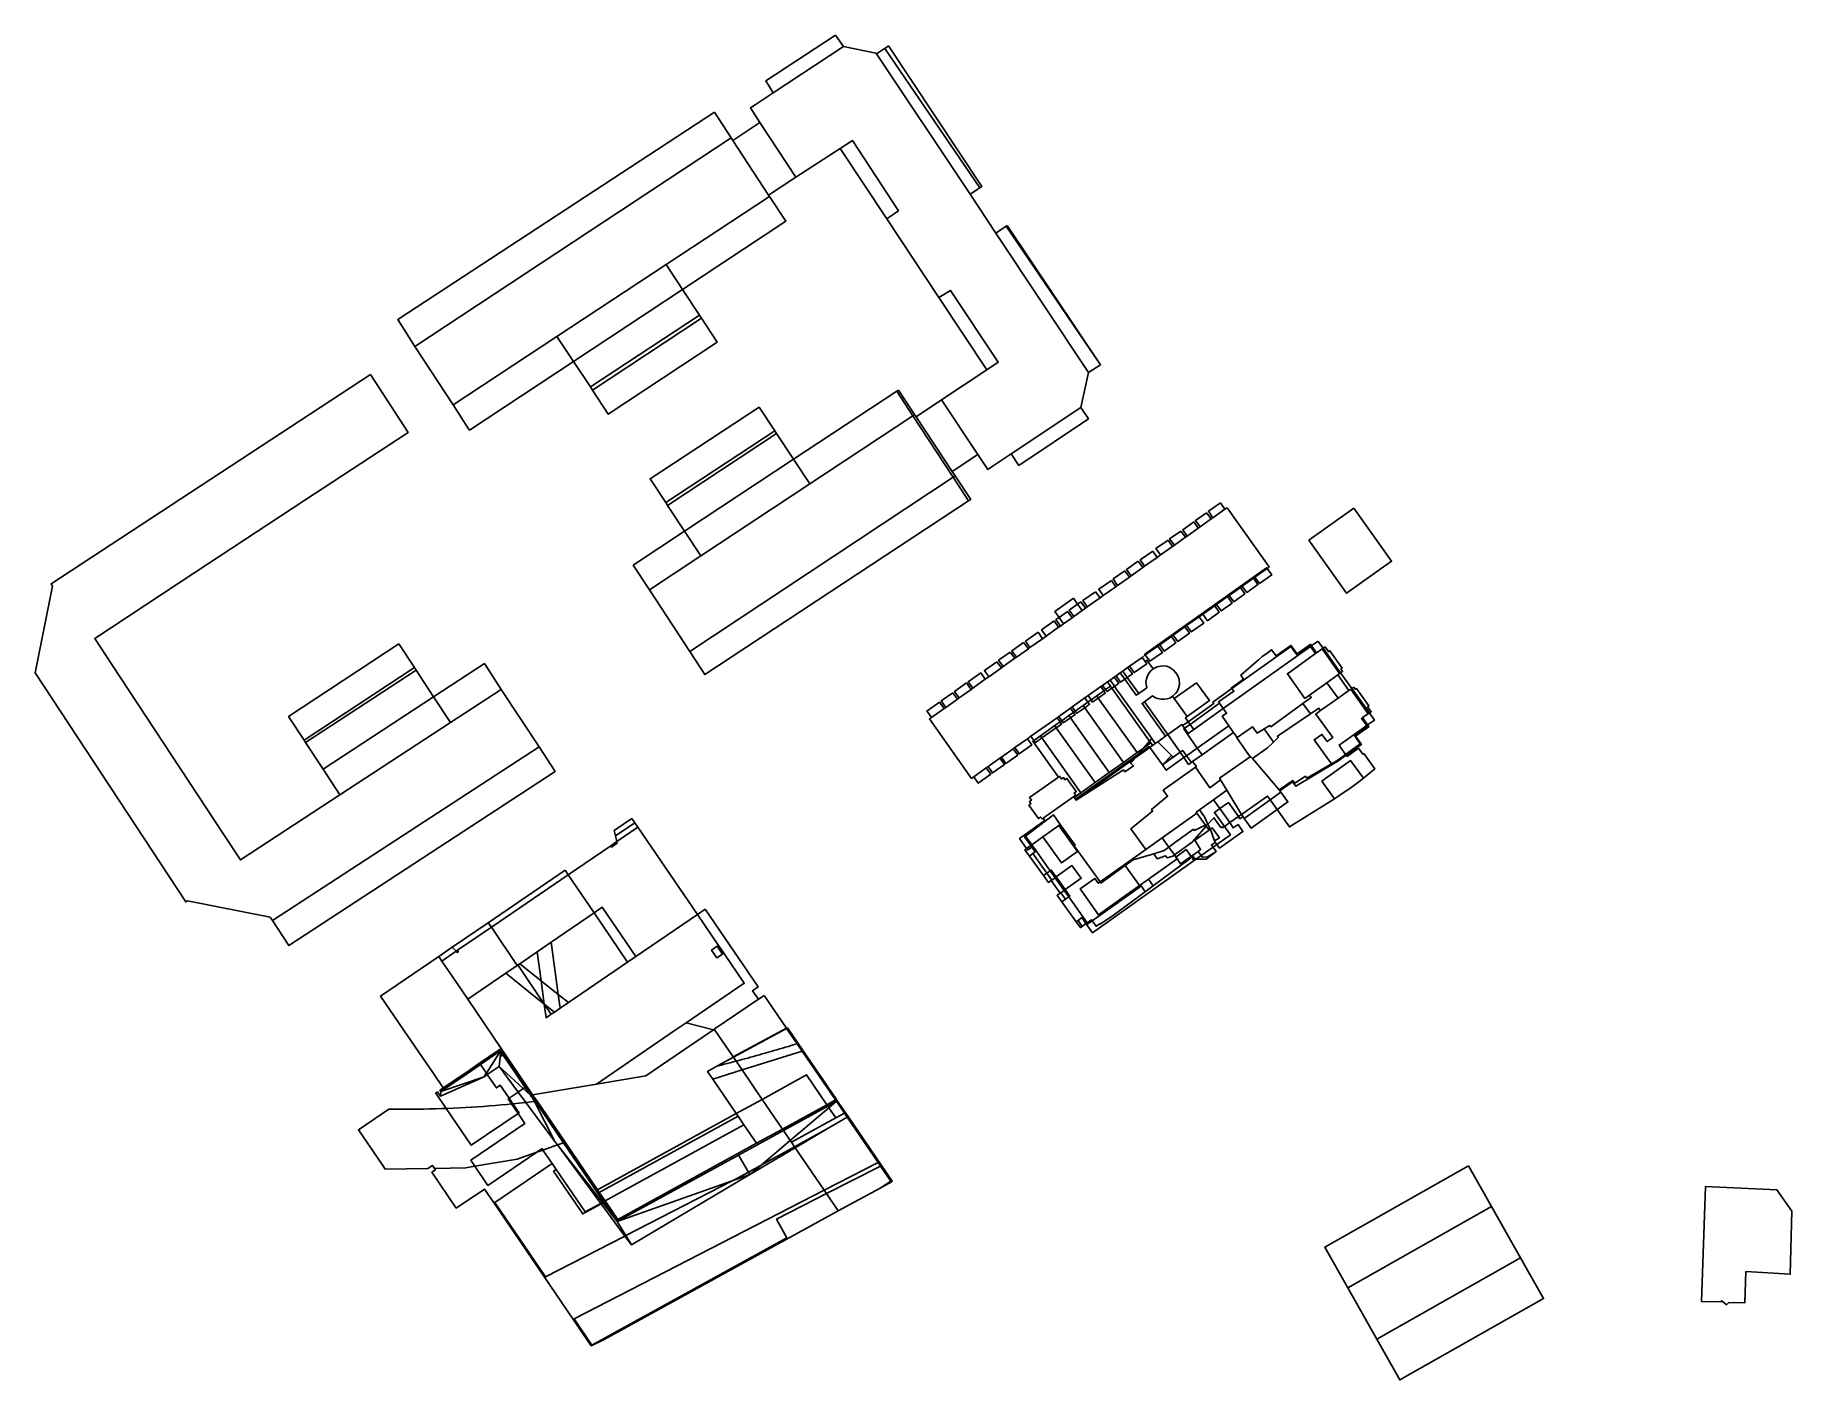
# Model space of a CAD drawing. Header units: metres. Extents: x 654605 to 654944, y 6858647 to 6858906.
import ezdxf

# ---------------------------------------------------------------- set-up
doc = ezdxf.new("R2010")
doc.units = ezdxf.units.M
for name, color, linetype, true_color in [('12.0m', 7, 'Continuous', 0x550000), ('15.0m', 7, 'Continuous', 0x6a0000), ('18.0m', 7, 'Continuous', 0x7f0000), ('21.0m', 7, 'Continuous', 0x940000), ('24.0m', 7, 'Continuous', 0xaa0000), ('27.0m', 7, 'Continuous', 0xbf0000), ('3.0m', 7, 'Continuous', 0x150000), ('30.0m', 7, 'Continuous', 0xd40000), ('33.0m', 7, 'Continuous', 0xe90000), ('36.0m', 7, 'Continuous', 0xff0000), ('6.0m', 7, 'Continuous', 0x2a0000), ('9.0m', 7, 'Continuous', 0x3f0000)]:
    doc.layers.add(name, color=color, linetype=linetype, true_color=true_color)

msp = doc.modelspace()

# ---------------------------------------------------------------- linework, layer by layer
at = {"layer": '12.0m'}
for points in [[(654735.97, 6858891), (654739.21, 6858886.03), (654678.27, 6858845.87), (654674.97, 6858851.02), (654735.97, 6858891)], [(654781.97, 6858820.64), (654784.93, 6858816.11), (654734.13, 6858782.65), (654731.22, 6858787.09), (654781.97, 6858820.64)], [(654782.37, 6858820.91), (654785.36, 6858816.39), (654784.93, 6858816.11), (654781.97, 6858820.64), (654782.37, 6858820.91)], [(654822.49, 6858784.3), (654823.14, 6858784.26), (654823.74, 6858784), (654824.42, 6858783.48), (654824.9, 6858783), (654825.21, 6858782.49), (654825.53, 6858781.73), (654825.57, 6858780.7), (654825.4, 6858779.99), (654825.21, 6858779.45), (654824.84, 6858779), (654824.26, 6858778.45), (654823.72, 6858778.12), (654823.18, 6858777.94), (654822.69, 6858777.88), (654822.1, 6858777.87), (654821.32, 6858778.03), (654820.85, 6858778.21), (654820.38, 6858778.52), (654818.84, 6858777.41), (654818.39, 6858777.08), (654822.87, 6858770.74), (654821.39, 6858769.68), (654820.92, 6858769.35), (654820.23, 6858770.31), (654813.08, 6858780.37), (654813.88, 6858780.95), (654813, 6858782.15), (654813.35, 6858782.4), (654814.23, 6858781.16), (654815.05, 6858781.74), (654817.22, 6858778.67), (654817.72, 6858779.01), (654819.27, 6858780.09), (654819.12, 6858781.15), (654819.22, 6858781.8), (654819.4, 6858782.41), (654819.71, 6858782.94), (654820.03, 6858783.34), (654820.48, 6858783.72), (654821.29, 6858784.11), (654821.95, 6858784.27), (654822.49, 6858784.3)], [(654814.18, 6858782.99), (654815.05, 6858781.74), (654814.23, 6858781.16), (654813.35, 6858782.4), (654814.18, 6858782.99)], [(654813, 6858782.15), (654813.88, 6858780.95), (654813.08, 6858780.37), (654812.79, 6858780.78), (654812.21, 6858781.59), (654813, 6858782.15)], [(654813.08, 6858780.37), (654820.23, 6858770.31), (654819.81, 6858769.82), (654812.57, 6858780.02), (654813.08, 6858780.37)], [(654815.53, 6858782.08), (654817.72, 6858779.01), (654817.22, 6858778.67), (654815.05, 6858781.74), (654815.53, 6858782.08)], [(654818.84, 6858777.41), (654823.34, 6858771.07), (654822.87, 6858770.74), (654818.39, 6858777.08), (654818.84, 6858777.41)], [(654834.02, 6858776.1), (654834.66, 6858775.18), (654833.82, 6858774.6), (654835.11, 6858772.77), (654829.01, 6858768.45), (654826.39, 6858772.16), (654826.56, 6858772.28), (654827.25, 6858771.29), (654828.34, 6858772.06), (654834.02, 6858776.1)], [(654833.31, 6858777.11), (654834.02, 6858776.1), (654828.34, 6858772.06), (654827.63, 6858773.05), (654833.31, 6858777.11)], [(654827.63, 6858773.05), (654828.34, 6858772.06), (654827.25, 6858771.29), (654826.56, 6858772.28), (654827.63, 6858773.05)], [(654823.34, 6858771.07), (654825.71, 6858767.68), (654824.38, 6858766.74), (654824.06, 6858767.05), (654821.39, 6858769.68), (654822.87, 6858770.74), (654823.34, 6858771.07)], [(654702.18, 6858768.74), (654705.31, 6858763.97), (654653.97, 6858730.44), (654650.79, 6858735.25), (654702.18, 6858768.74)], [(654832.15, 6858758.51), (654833.37, 6858756.81), (654832.32, 6858756.08), (654834.23, 6858753.38), (654833.88, 6858753.13), (654833.76, 6858753.28), (654833.58, 6858753.16), (654832.22, 6858755.04), (654831.06, 6858753.81), (654830.4, 6858755.24), (654829.47, 6858756.59), (654832.15, 6858758.51)], [(654833.37, 6858756.81), (654835.29, 6858754.13), (654834.23, 6858753.38), (654832.32, 6858756.08), (654833.37, 6858756.81)], [(654832.22, 6858755.04), (654833.58, 6858753.16), (654833.76, 6858753.28), (654833.88, 6858753.13), (654834.23, 6858753.38), (654835.38, 6858751.76), (654832.76, 6858749.9), (654832.43, 6858750.32), (654832.33, 6858750.62), (654833.27, 6858751.2), (654831.89, 6858753.1), (654831.52, 6858752.84), (654831.31, 6858753.26), (654831.06, 6858753.81), (654832.22, 6858755.04)], [(654835.29, 6858754.13), (654835.92, 6858753.14), (654836.87, 6858753.75), (654837.81, 6858752.4), (654833.3, 6858749.21), (654832.76, 6858749.9), (654835.38, 6858751.76), (654834.23, 6858753.38), (654835.29, 6858754.13)], [(654704.51, 6858731.07), (654705.88, 6858721.01), (654702.58, 6858723.64), (654701.82, 6858729.24), (654704.51, 6858731.07)], [(654736.76, 6858730.47), (654737.78, 6858728.96), (654737.53, 6858728.79), (654736.5, 6858730.29), (654736.76, 6858730.47)], [(654703.19, 6858719.17), (654704.54, 6858717.19), (654703.55, 6858716.52), (654703.19, 6858719.17)], [(654703.19, 6858719.17), (654705.15, 6858717.61), (654704.54, 6858717.19), (654703.19, 6858719.17)]]:
    msp.add_lwpolyline(points, dxfattribs=at)
at = {"layer": '15.0m'}
for points in [[(654739.21, 6858886.03), (654739.53, 6858885.55), (654746.41, 6858875.02), (654746.61, 6858874.72), (654726.69, 6858861.62), (654705.63, 6858847.78), (654685.61, 6858834.62), (654678.27, 6858845.87), (654739.21, 6858886.03)], [(654792.41, 6858869.17), (654810.34, 6858842.32), (654792.16, 6858869), (654792.41, 6858869.17)], [(654726.69, 6858861.62), (654729.83, 6858856.84), (654708.81, 6858842.97), (654705.63, 6858847.78), (654726.69, 6858861.62)], [(654669.68, 6858840.43), (654676.96, 6858829.3), (654657.07, 6858816.23), (654635.88, 6858802.3), (654616.57, 6858789.61), (654619.86, 6858784.59), (654641.37, 6858751.88), (654644.63, 6858746.92), (654663.82, 6858759.46), (654685.12, 6858773.38), (654694.91, 6858779.78), (654702.18, 6858768.74), (654650.79, 6858735.25), (654650.37, 6858735.87), (654634.42, 6858739.05), (654634.09, 6858738.83), (654605.08, 6858782.94), (654608.45, 6858799.68), (654608.15, 6858800.14), (654669.68, 6858840.43)], [(654774.22, 6858832.49), (654781.97, 6858820.64), (654731.22, 6858787.09), (654723.45, 6858798.94), (654733.36, 6858805.49), (654754.36, 6858819.37), (654774.22, 6858832.49)], [(654774.55, 6858832.72), (654774.83, 6858832.31), (654781.78, 6858821.79), (654782.37, 6858820.91), (654781.97, 6858820.64), (654774.22, 6858832.49), (654774.55, 6858832.72)], [(654751.23, 6858824.12), (654754.36, 6858819.37), (654733.36, 6858805.49), (654730.23, 6858810.24), (654751.23, 6858824.12)], [(654805.18, 6858797.35), (654805.96, 6858796.21), (654804.35, 6858795.07), (654805.24, 6858793.84), (654804.9, 6858793.59), (654803.99, 6858794.8), (654802.38, 6858793.66), (654801.57, 6858794.81), (654805.18, 6858797.35)], [(654681.86, 6858778.35), (654685.12, 6858773.38), (654663.82, 6858759.46), (654660.57, 6858764.43), (654681.86, 6858778.35)], [(654817.52, 6858767.17), (654816.97, 6858766.53), (654805.66, 6858758.46), (654805.55, 6858758.63), (654817.52, 6858767.17)], [(654816.97, 6858766.53), (654816.16, 6858765.59), (654816.7, 6858765.05), (654815.07, 6858763.89), (654814.77, 6858764.26), (654805.66, 6858758.46), (654816.97, 6858766.53)], [(654799.63, 6858754.51), (654799.72, 6858754.39), (654795.94, 6858751.53), (654795.72, 6858751.37), (654796.93, 6858749.7), (654796.12, 6858749.12), (654794.76, 6858751.05), (654799.63, 6858754.51)], [(654795.94, 6858751.53), (654797.13, 6858749.84), (654796.93, 6858749.7), (654795.72, 6858751.37), (654795.94, 6858751.53)], [(654827.5, 6858747.4), (654827.64, 6858747.19), (654825.96, 6858745.96), (654825.8, 6858746.19), (654827.5, 6858747.4)], [(654685.45, 6858730.1), (654686.2, 6858729.32), (654683.45, 6858727.45), (654682.85, 6858728.33), (654685.45, 6858730.1)], [(654739.64, 6858708.9), (654740.15, 6858708.15), (654740.14, 6858708.15), (654739.57, 6858708), (654739.01, 6858707.84), (654738.45, 6858707.69), (654737.88, 6858707.55), (654737.32, 6858707.4), (654736.75, 6858707.25), (654736.44, 6858707.17), (654739.64, 6858708.9)], [(654740.15, 6858708.15), (654741.31, 6858706.46), (654735.66, 6858704.69), (654734.64, 6858706.19), (654736.44, 6858707.17), (654736.75, 6858707.25), (654737.32, 6858707.4), (654737.88, 6858707.55), (654738.45, 6858707.69), (654739.01, 6858707.84), (654739.57, 6858708), (654740.14, 6858708.15), (654740.15, 6858708.15)], [(654741.31, 6858706.46), (654745.17, 6858700.8), (654740.18, 6858698.06), (654735.66, 6858704.69), (654741.31, 6858706.46)], [(654745.17, 6858700.8), (654749.08, 6858695.07), (654744.09, 6858692.33), (654741.66, 6858695.9), (654740.53, 6858697.55), (654740.18, 6858698.06), (654745.17, 6858700.8)]]:
    msp.add_lwpolyline(points, dxfattribs=at)
at = {"layer": '18.0m'}
for points in [[(654759.3, 6858905.82), (654760.82, 6858903.62), (654747.32, 6858894.72), (654745.89, 6858897.05), (654759.3, 6858905.82)], [(654768.79, 6858903.28), (654787.11, 6858876.41), (654785.22, 6858875.16), (654767.19, 6858902.23), (654768.56, 6858903.12), (654768.79, 6858903.28)], [(654769.5, 6858903.75), (654787.48, 6858876.65), (654787.11, 6858876.41), (654768.79, 6858903.28), (654769.5, 6858903.75)], [(654744.74, 6858889), (654751.69, 6858878.45), (654746.41, 6858875.02), (654739.53, 6858885.55), (654744.74, 6858889)], [(654792.16, 6858869), (654810.34, 6858842.32), (654808.08, 6858840.84), (654790.2, 6858867.68), (654792.16, 6858869)], [(654779.73, 6858835.56), (654786.71, 6858825.04), (654781.78, 6858821.79), (654774.83, 6858832.31), (654779.73, 6858835.56)], [(654806.55, 6858834.07), (654808.05, 6858831.93), (654794.64, 6858822.94), (654793.13, 6858825.14), (654806.55, 6858834.07)], [(654834.74, 6858814.77), (654842.65, 6858803.62), (654842.85, 6858803.34), (654842.46, 6858803.06), (654842.35, 6858803.2), (654818.89, 6858786.56), (654819, 6858786.41), (654818.36, 6858785.95), (654815.94, 6858784.24), (654815.59, 6858783.99), (654814.65, 6858783.32), (654814.18, 6858782.99), (654813.35, 6858782.4), (654813, 6858782.15), (654812.21, 6858781.59), (654811.71, 6858781.23), (654810.75, 6858780.55), (654810.41, 6858780.31), (654807.98, 6858778.59), (654807.34, 6858778.13), (654804.91, 6858776.41), (654804.57, 6858776.17), (654802.31, 6858774.56), (654801.99, 6858774.33), (654796.95, 6858770.76), (654796.27, 6858770.28), (654793.85, 6858768.56), (654793.53, 6858768.33), (654791.27, 6858766.73), (654790.97, 6858766.51), (654788.7, 6858764.9), (654788.36, 6858764.66), (654785.93, 6858762.94), (654785.51, 6858762.64), (654777.4, 6858774.08), (654777.8, 6858774.36), (654780.24, 6858776.1), (654780.56, 6858776.32), (654782.83, 6858777.93), (654783.15, 6858778.16), (654785.41, 6858779.76), (654785.74, 6858780), (654788.17, 6858781.73), (654788.85, 6858782.21), (654791.28, 6858783.93), (654791.61, 6858784.17), (654793.88, 6858785.77), (654794.2, 6858786), (654796.46, 6858787.6), (654796.77, 6858787.83), (654799.2, 6858789.55), (654799.87, 6858790.02), (654802.29, 6858791.75), (654802.63, 6858791.99), (654803.25, 6858792.43), (654804.9, 6858793.59), (654805.24, 6858793.84), (654806.82, 6858794.96), (654807.5, 6858795.44), (654807.82, 6858795.67), (654810.27, 6858797.4), (654810.89, 6858797.85), (654813.32, 6858799.57), (654813.66, 6858799.81), (654815.93, 6858801.42), (654816.27, 6858801.67), (654818.52, 6858803.26), (654818.85, 6858803.49), (654821.28, 6858805.22), (654821.94, 6858805.69), (654824.25, 6858807.32), (654824.59, 6858807.57), (654826.73, 6858809.09), (654827.07, 6858809.33), (654829.21, 6858810.85), (654829.55, 6858811.09), (654831.69, 6858812.61), (654832.01, 6858812.83), (654834.34, 6858814.49), (654834.62, 6858814.69), (654834.74, 6858814.77)], [(654830.79, 6858813.82), (654831.69, 6858812.61), (654829.55, 6858811.09), (654828.65, 6858812.32), (654830.79, 6858813.82)], [(654833.46, 6858815.75), (654834.34, 6858814.49), (654832.01, 6858812.83), (654831.14, 6858814.09), (654833.46, 6858815.75)], [(654825.84, 6858810.28), (654826.73, 6858809.09), (654824.59, 6858807.57), (654823.68, 6858808.8), (654825.84, 6858810.28)], [(654828.32, 6858812.04), (654829.21, 6858810.85), (654827.07, 6858809.33), (654826.2, 6858810.55), (654828.32, 6858812.04)], [(654823.38, 6858808.56), (654824.25, 6858807.32), (654821.94, 6858805.69), (654821.05, 6858806.93), (654823.38, 6858808.56)], [(654817.62, 6858804.48), (654818.52, 6858803.26), (654816.27, 6858801.67), (654815.38, 6858802.89), (654817.62, 6858804.48)], [(654820.44, 6858806.44), (654821.28, 6858805.22), (654818.85, 6858803.49), (654817.98, 6858804.74), (654820.44, 6858806.44)], [(654842.35, 6858803.2), (654842.46, 6858803.06), (654840.12, 6858801.4), (654839.83, 6858801.19), (654837.66, 6858799.65), (654837.32, 6858799.41), (654835.18, 6858797.89), (654834.84, 6858797.65), (654832.71, 6858796.13), (654832.38, 6858795.9), (654830.07, 6858794.26), (654829.39, 6858793.78), (654826.96, 6858792.06), (654826.63, 6858791.83), (654824.36, 6858790.21), (654824.03, 6858789.98), (654821.77, 6858788.37), (654821.43, 6858788.13), (654819, 6858786.41), (654818.89, 6858786.56), (654842.35, 6858803.2)], [(654812.45, 6858800.77), (654813.32, 6858799.57), (654810.89, 6858797.85), (654810.02, 6858799.12), (654812.45, 6858800.77)], [(654815.03, 6858802.64), (654815.93, 6858801.42), (654813.66, 6858799.81), (654812.78, 6858801.05), (654815.03, 6858802.64)], [(654839.83, 6858801.19), (654840.7, 6858799.97), (654838.54, 6858798.45), (654837.66, 6858799.65), (654839.83, 6858801.19)], [(654842.46, 6858803.06), (654843.36, 6858801.84), (654841.66, 6858800.64), (654841.01, 6858800.18), (654840.12, 6858801.4), (654842.46, 6858803.06)], [(654806.58, 6858796.65), (654807.5, 6858795.44), (654806.82, 6858794.96), (654805.96, 6858796.21), (654806.58, 6858796.65)], [(654809.4, 6858798.6), (654810.27, 6858797.4), (654807.82, 6858795.67), (654806.95, 6858796.88), (654809.4, 6858798.6)], [(654834.84, 6858797.65), (654835.72, 6858796.42), (654833.6, 6858794.92), (654832.71, 6858796.13), (654834.84, 6858797.65)], [(654837.32, 6858799.41), (654838.19, 6858798.2), (654836.07, 6858796.68), (654835.18, 6858797.89), (654837.32, 6858799.41)], [(654802.38, 6858793.66), (654803.25, 6858792.43), (654802.63, 6858791.99), (654801.76, 6858793.22), (654802.38, 6858793.66)], [(654803.99, 6858794.8), (654804.9, 6858793.59), (654803.25, 6858792.43), (654802.38, 6858793.66), (654803.99, 6858794.8)], [(654805.96, 6858796.21), (654806.82, 6858794.96), (654805.24, 6858793.84), (654804.35, 6858795.07), (654805.96, 6858796.21)], [(654829.39, 6858793.78), (654830.27, 6858792.56), (654827.85, 6858790.85), (654826.96, 6858792.06), (654829.39, 6858793.78)], [(654832.38, 6858795.9), (654833.24, 6858794.68), (654830.95, 6858793.01), (654830.07, 6858794.26), (654832.38, 6858795.9)], [(654798.32, 6858790.78), (654799.2, 6858789.55), (654796.77, 6858787.83), (654795.88, 6858789.06), (654798.32, 6858790.78)], [(654801.41, 6858792.97), (654802.29, 6858791.75), (654799.87, 6858790.02), (654799, 6858791.25), (654801.41, 6858792.97)], [(654824.03, 6858789.98), (654824.9, 6858788.77), (654822.65, 6858787.17), (654821.77, 6858788.37), (654824.03, 6858789.98)], [(654826.63, 6858791.83), (654827.48, 6858790.63), (654825.27, 6858789.01), (654824.36, 6858790.21), (654826.63, 6858791.83)], [(654792.96, 6858786.97), (654793.88, 6858785.77), (654791.61, 6858784.17), (654790.72, 6858785.4), (654792.96, 6858786.97)], [(654795.55, 6858788.82), (654796.46, 6858787.6), (654794.2, 6858786), (654793.28, 6858787.24), (654795.55, 6858788.82)], [(654821.43, 6858788.13), (654822.31, 6858786.92), (654819.89, 6858785.2), (654819, 6858786.41), (654821.43, 6858788.13)], [(654787.31, 6858782.97), (654788.17, 6858781.73), (654785.74, 6858780), (654784.85, 6858781.23), (654787.31, 6858782.97)], [(654790.36, 6858785.12), (654791.28, 6858783.93), (654788.85, 6858782.21), (654787.99, 6858783.43), (654790.36, 6858785.12)], [(654815.59, 6858783.99), (654816.5, 6858782.77), (654815.53, 6858782.08), (654814.65, 6858783.32), (654815.59, 6858783.99)], [(654818.36, 6858785.95), (654818.95, 6858785.16), (654819.27, 6858784.72), (654816.83, 6858783.02), (654815.94, 6858784.24), (654818.36, 6858785.95)], [(654784.56, 6858781.04), (654785.41, 6858779.76), (654783.15, 6858778.16), (654782.26, 6858779.39), (654784.56, 6858781.04)], [(654810.41, 6858780.31), (654810.99, 6858779.5), (654809.63, 6858778.54), (654808.56, 6858777.77), (654807.98, 6858778.59), (654810.41, 6858780.31)], [(654810.99, 6858779.5), (654811.29, 6858779.06), (654809.93, 6858778.11), (654809.63, 6858778.54), (654810.99, 6858779.5)], [(654811.71, 6858781.23), (654812.29, 6858780.42), (654811.34, 6858779.75), (654810.75, 6858780.55), (654811.71, 6858781.23)], [(654812.29, 6858780.42), (654812.57, 6858780.02), (654811.64, 6858779.35), (654811.34, 6858779.75), (654812.29, 6858780.42)], [(654779.34, 6858777.32), (654780.24, 6858776.1), (654777.8, 6858774.36), (654777.2, 6858775.18), (654776.91, 6858775.59), (654779.34, 6858777.32)], [(654781.9, 6858779.14), (654782.83, 6858777.93), (654780.56, 6858776.32), (654779.66, 6858777.57), (654781.9, 6858779.14)], [(654804.57, 6858776.17), (654805.15, 6858775.36), (654804.27, 6858774.73), (654802.89, 6858773.75), (654802.31, 6858774.56), (654804.57, 6858776.17)], [(654807.34, 6858778.13), (654807.93, 6858777.33), (654807.03, 6858776.69), (654805.49, 6858775.6), (654804.91, 6858776.41), (654807.34, 6858778.13)], [(654807.03, 6858776.69), (654807.33, 6858776.26), (654805.79, 6858775.17), (654805.49, 6858775.6), (654807.03, 6858776.69)], [(654807.93, 6858777.33), (654808.25, 6858776.91), (654807.33, 6858776.26), (654807.03, 6858776.69), (654807.93, 6858777.33)], [(654809.63, 6858778.54), (654809.93, 6858778.11), (654808.85, 6858777.35), (654808.56, 6858777.77), (654809.63, 6858778.54)], [(654801.99, 6858774.33), (654802.56, 6858773.52), (654801.56, 6858772.81), (654798.79, 6858770.84), (654797.53, 6858769.95), (654796.95, 6858770.76), (654801.99, 6858774.33)], [(654801.56, 6858772.81), (654801.85, 6858772.4), (654799.08, 6858770.43), (654798.79, 6858770.84), (654801.56, 6858772.81)], [(654802.56, 6858773.52), (654802.86, 6858773.11), (654801.85, 6858772.4), (654801.56, 6858772.81), (654802.56, 6858773.52)], [(654804.27, 6858774.73), (654804.57, 6858774.31), (654803.19, 6858773.34), (654802.89, 6858773.75), (654804.27, 6858774.73)], [(654805.15, 6858775.36), (654805.45, 6858774.93), (654804.57, 6858774.31), (654804.27, 6858774.73), (654805.15, 6858775.36)], [(654796.27, 6858770.28), (654797.13, 6858769.1), (654794.71, 6858767.36), (654793.85, 6858768.56), (654796.27, 6858770.28)], [(654798.79, 6858770.84), (654799.08, 6858770.43), (654797.82, 6858769.54), (654797.53, 6858769.95), (654798.79, 6858770.84)], [(654836.01, 6858771.48), (654836.7, 6858770.51), (654836.61, 6858770.45), (654839.21, 6858766.81), (654833.32, 6858762.65), (654833.51, 6858762.34), (654831.41, 6858760.84), (654828.65, 6858764.78), (654828.84, 6858764.92), (654828.11, 6858765.87), (654829.92, 6858767.15), (654836.01, 6858771.48)], [(654790.97, 6858766.51), (654791.84, 6858765.28), (654789.55, 6858763.69), (654788.7, 6858764.9), (654790.97, 6858766.51)], [(654793.53, 6858768.33), (654794.43, 6858767.14), (654792.11, 6858765.49), (654791.27, 6858766.73), (654793.53, 6858768.33)], [(654788.36, 6858764.66), (654789.22, 6858763.43), (654786.8, 6858761.73), (654785.93, 6858762.94), (654788.36, 6858764.66)], [(654717.19, 6858750.48), (654717.26, 6858750.16), (654716.15, 6858749.4), (654715.98, 6858749.65), (654717.19, 6858750.48)], [(654698.09, 6858726.69), (654703.19, 6858719.17), (654695.77, 6858725.11), (654697.99, 6858726.62), (654698.09, 6858726.69)], [(654698.46, 6858726.94), (654702.58, 6858723.64), (654703.19, 6858719.17), (654698.09, 6858726.69), (654698.46, 6858726.94)], [(654702.58, 6858723.64), (654705.88, 6858721.01), (654706.24, 6858718.35), (654705.15, 6858717.61), (654703.19, 6858719.17), (654702.58, 6858723.64)], [(654705.88, 6858721.01), (654707.83, 6858719.44), (654706.24, 6858718.35), (654705.88, 6858721.01)]]:
    msp.add_lwpolyline(points, dxfattribs=at)
at = {"layer": '21.0m'}
for points in [[(654760.82, 6858903.62), (654767.1, 6858902.36), (654767.19, 6858902.23), (654785.22, 6858875.16), (654790.2, 6858867.68), (654808.08, 6858840.84), (654806.55, 6858834.07), (654793.13, 6858825.14), (654789.46, 6858822.7), (654788.63, 6858822.14), (654786.71, 6858825.04), (654779.73, 6858835.56), (654788.43, 6858841.32), (654790.67, 6858842.84), (654781.49, 6858856.63), (654779.21, 6858855.27), (654769.18, 6858870.43), (654771.43, 6858871.98), (654762.56, 6858885.51), (654760.22, 6858883.99), (654751.69, 6858878.45), (654744.74, 6858889), (654742.9, 6858891.8), (654743.82, 6858892.41), (654747.32, 6858894.72), (654760.82, 6858903.62)], [(654762.56, 6858885.51), (654771.43, 6858871.98), (654769.18, 6858870.43), (654760.22, 6858883.99), (654762.56, 6858885.51)], [(654781.49, 6858856.63), (654790.67, 6858842.84), (654788.43, 6858841.32), (654779.21, 6858855.27), (654781.49, 6858856.63)], [(654749.89, 6858714.47), (654751.91, 6858711.51), (654751.35, 6858711.34), (654750.79, 6858711.17), (654750.23, 6858711.01), (654749.67, 6858710.84), (654749.12, 6858710.68), (654748.56, 6858710.51), (654748, 6858710.35), (654747.44, 6858710.19), (654746.88, 6858710.03), (654746.32, 6858709.87), (654745.75, 6858709.71), (654745.19, 6858709.55), (654744.63, 6858709.39), (654744.07, 6858709.23), (654743.51, 6858709.07), (654742.95, 6858708.92), (654742.39, 6858708.76), (654741.82, 6858708.61), (654741.26, 6858708.45), (654740.7, 6858708.3), (654740.15, 6858708.15), (654739.64, 6858708.9), (654749.89, 6858714.47)], [(654750.07, 6858714.56), (654752.11, 6858711.57), (654751.91, 6858711.51), (654749.89, 6858714.47), (654750.07, 6858714.56)], [(654694.29, 6858710.2), (654694.46, 6858709.95), (654690.9, 6858707.52), (654690.73, 6858707.77), (654694.29, 6858710.2)], [(654694.89, 6858710.61), (654698.15, 6858705.81), (654700.95, 6858701.68), (654701.07, 6858701.51), (654700.82, 6858701.34), (654697.77, 6858705.82), (654694.8, 6858710.18), (654694.46, 6858709.95), (654694.29, 6858710.2), (654694.89, 6858710.61)], [(654751.91, 6858711.51), (654752.88, 6858710.09), (654741.31, 6858706.46), (654740.15, 6858708.15), (654740.7, 6858708.3), (654741.26, 6858708.45), (654741.82, 6858708.61), (654742.39, 6858708.76), (654742.95, 6858708.92), (654743.51, 6858709.07), (654744.07, 6858709.23), (654744.63, 6858709.39), (654745.19, 6858709.55), (654745.75, 6858709.71), (654746.32, 6858709.87), (654746.88, 6858710.03), (654747.44, 6858710.19), (654748, 6858710.35), (654748.56, 6858710.51), (654749.12, 6858710.68), (654749.67, 6858710.84), (654750.23, 6858711.01), (654750.79, 6858711.17), (654751.35, 6858711.34), (654751.91, 6858711.51)], [(654752.88, 6858710.09), (654759.3, 6858700.69), (654757.63, 6858699.77), (654753.72, 6858705.5), (654745.17, 6858700.8), (654741.31, 6858706.46), (654752.88, 6858710.09)], [(654752.11, 6858711.57), (654759.47, 6858700.78), (654759.3, 6858700.69), (654752.88, 6858710.09), (654751.91, 6858711.51), (654752.11, 6858711.57)], [(654690.73, 6858707.77), (654690.9, 6858707.52), (654688.39, 6858705.81), (654683.26, 6858702.31), (654683.09, 6858702.56), (654683.34, 6858702.73), (654683.72, 6858702.99), (654687.85, 6858705.81), (654690.73, 6858707.77)], [(654753.72, 6858705.5), (654757.63, 6858699.77), (654749.08, 6858695.07), (654745.17, 6858700.8), (654753.72, 6858705.5)], [(654701.07, 6858701.51), (654701.81, 6858700.43), (654701.47, 6858700.4), (654700.82, 6858701.34), (654701.07, 6858701.51)], [(654701.81, 6858700.43), (654702.76, 6858699.04), (654707.19, 6858692.54), (654706.9, 6858692.43), (654701.47, 6858700.4), (654701.81, 6858700.43)], [(654749.08, 6858695.07), (654749.25, 6858694.83), (654740.58, 6858690.06), (654717.25, 6858677.25), (654714.71, 6858680.98), (654714.65, 6858681.07), (654714.91, 6858681.22), (654717.35, 6858677.65), (654744.09, 6858692.33), (654749.08, 6858695.07)], [(654707.19, 6858692.54), (654713.44, 6858683.37), (654713.79, 6858682.87), (654713.52, 6858682.72), (654706.9, 6858692.43), (654707.19, 6858692.54)], [(654713.79, 6858682.87), (654714.91, 6858681.22), (654714.65, 6858681.07), (654713.52, 6858682.72), (654713.79, 6858682.87)]]:
    msp.add_lwpolyline(points, dxfattribs=at)
at = {"layer": '24.0m'}
for points in [[(654853.98, 6858781.07), (654856.14, 6858778.08), (654852.78, 6858775.7), (654852.4, 6858776.15), (654850.83, 6858775.09), (654849.38, 6858777.06), (654850.97, 6858778.22), (654850.65, 6858778.68), (654853.98, 6858781.07)], [(654839.67, 6858772.6), (654840.54, 6858771.38), (654841.93, 6858772.2), (654843.71, 6858769.64), (654842.51, 6858768.52), (654839.64, 6858766.47), (654839.29, 6858766.87), (654839.21, 6858766.81), (654836.61, 6858770.45), (654836.7, 6858770.51), (654839.67, 6858772.6)], [(654825.71, 6858767.68), (654826.44, 6858766.63), (654823.03, 6858764.21), (654822.28, 6858765.26), (654824.38, 6858766.74), (654825.71, 6858767.68)], [(654824.06, 6858767.05), (654824.38, 6858766.74), (654822.28, 6858765.26), (654824.06, 6858767.05)], [(654826.22, 6858768.04), (654826.96, 6858767), (654826.44, 6858766.63), (654825.71, 6858767.68), (654826.22, 6858768.04)], [(654828.65, 6858764.78), (654831.41, 6858760.84), (654833.51, 6858762.34), (654834.72, 6858760.35), (654832.15, 6858758.51), (654829.47, 6858756.59), (654828.8, 6858756.11), (654828.95, 6858755.93), (654822.24, 6858751.16), (654819.07, 6858748.91), (654816.22, 6858752.93), (654820.41, 6858756.3), (654820.2, 6858756.65), (654823.28, 6858759.2), (654822.45, 6858760.36), (654828.65, 6858764.78)], [(654804.87, 6858745.85), (654806.64, 6858743.39), (654803.55, 6858741.21), (654801.81, 6858743.65), (654804.87, 6858745.85)], [(654826.88, 6858748.92), (654827.81, 6858747.62), (654827.5, 6858747.4), (654825.8, 6858746.19), (654825.12, 6858747.15), (654824.88, 6858747.47), (654826.88, 6858748.92)], [(654800.67, 6858744.84), (654801.61, 6858743.5), (654800.97, 6858743.04), (654800.04, 6858744.39), (654800.67, 6858744.84)], [(654800.86, 6858744.98), (654801.81, 6858743.65), (654801.61, 6858743.5), (654800.67, 6858744.84), (654800.86, 6858744.98)], [(654803.34, 6858741.06), (654804.24, 6858739.79), (654803.61, 6858739.34), (654802.71, 6858740.62), (654803.34, 6858741.06)], [(654803.55, 6858741.21), (654804.46, 6858739.95), (654804.24, 6858739.79), (654803.34, 6858741.06), (654803.55, 6858741.21)], [(654736.5, 6858730.29), (654737.53, 6858728.79), (654736.45, 6858728.06), (654735.43, 6858729.57), (654736.5, 6858730.29)], [(654694.46, 6858709.95), (654694.55, 6858709.81), (654692.03, 6858705.86), (654690.9, 6858707.52), (654694.46, 6858709.95)], [(654694.8, 6858710.18), (654694.55, 6858709.81), (654694.46, 6858709.95), (654694.8, 6858710.18)], [(654694.73, 6858709.55), (654695, 6858709.16), (654695.25, 6858709.33), (654697.65, 6858705.82), (654699.5, 6858703.11), (654699.15, 6858702.87), (654695.9, 6858705.84), (654694.48, 6858707.14), (654694.73, 6858709.55)], [(654694.8, 6858710.18), (654697.77, 6858705.82), (654700.82, 6858701.34), (654700.51, 6858701.63), (654699.5, 6858703.11), (654697.65, 6858705.82), (654695.25, 6858709.33), (654695, 6858709.16), (654694.73, 6858709.55), (654694.8, 6858710.18)], [(654690.9, 6858707.52), (654692.03, 6858705.86), (654692.01, 6858705.83), (654691.59, 6858705.17), (654683.26, 6858702.31), (654688.39, 6858705.81), (654690.9, 6858707.52)], [(654699.5, 6858703.11), (654700.51, 6858701.63), (654699.15, 6858702.87), (654699.5, 6858703.11)], [(654700.82, 6858701.34), (654701.47, 6858700.4), (654701.31, 6858700.38), (654700.82, 6858701.34)], [(654701.47, 6858700.4), (654706.9, 6858692.43), (654705.73, 6858692.03), (654705.2, 6858692.7), (654701.31, 6858700.38), (654701.47, 6858700.4)], [(654706.9, 6858692.43), (654713.52, 6858682.72), (654714.65, 6858681.07), (654714.39, 6858680.93), (654705.73, 6858692.03), (654706.9, 6858692.43)], [(654749.25, 6858694.83), (654750.58, 6858692.88), (654744.95, 6858688.13), (654742.52, 6858686.79), (654740.58, 6858690.06), (654749.25, 6858694.83)], [(654740.58, 6858690.06), (654742.52, 6858686.79), (654740.26, 6858685.55), (654739.42, 6858685.11), (654717.25, 6858677.25), (654740.58, 6858690.06)], [(654744.95, 6858688.13), (654742.8, 6858686.31), (654742.52, 6858686.79), (654744.95, 6858688.13)], [(654742.52, 6858686.79), (654742.8, 6858686.31), (654739.42, 6858685.11), (654740.26, 6858685.55), (654742.52, 6858686.79)], [(654714.65, 6858681.07), (654714.71, 6858680.98), (654714.46, 6858680.84), (654714.39, 6858680.93), (654714.65, 6858681.07)], [(654714.71, 6858680.98), (654717.25, 6858677.25), (654714.46, 6858680.84), (654714.71, 6858680.98)]]:
    msp.add_lwpolyline(points, dxfattribs=at)
at = {"layer": '27.0m'}
for points in [[(654850.73, 6858788.15), (654850.81, 6858788.04), (654834.02, 6858776.1), (654833.31, 6858777.11), (654833.13, 6858777.37), (654836.06, 6858779.42), (654835.7, 6858779.95), (654847.06, 6858788.02), (654848.25, 6858786.4), (654850.73, 6858788.15)], [(654850.81, 6858788.04), (654851.81, 6858786.68), (654846.38, 6858782.79), (654849.76, 6858778.05), (654850.65, 6858778.68), (654850.97, 6858778.22), (654849.38, 6858777.06), (654843.18, 6858772.57), (654842.97, 6858772.82), (654841.93, 6858772.2), (654840.54, 6858771.38), (654839.67, 6858772.6), (654836.7, 6858770.51), (654836.01, 6858771.48), (654835.11, 6858772.77), (654833.82, 6858774.6), (654834.66, 6858775.18), (654834.02, 6858776.1), (654850.81, 6858788.04)], [(654850.81, 6858788.47), (654851.01, 6858788.18), (654850.81, 6858788.04), (654850.73, 6858788.15), (654848.25, 6858786.4), (654847.06, 6858788.02), (654835.7, 6858779.95), (654835.6, 6858780.09), (654837.92, 6858781.74), (654837.39, 6858782.51), (654840.81, 6858785.5), (654841.52, 6858786.09), (654842.38, 6858786.72), (654843.33, 6858787.42), (654844.21, 6858786.22), (654847.05, 6858788.24), (654848.25, 6858786.62), (654850.48, 6858788.23), (654850.81, 6858788.47)], [(654851.01, 6858788.18), (654851.99, 6858786.81), (654851.81, 6858786.68), (654850.81, 6858788.04), (654851.01, 6858788.18)], [(654852.4, 6858776.15), (654852.78, 6858775.7), (654851.85, 6858775.04), (654855.12, 6858770.51), (654854.04, 6858769.73), (654853.03, 6858771.12), (654851.56, 6858770.09), (654854.87, 6858765.44), (654850.13, 6858762.65), (654849.85, 6858763.06), (654847.8, 6858761.71), (654847.4, 6858762.24), (654844.79, 6858760.4), (654839.64, 6858766.47), (654842.51, 6858768.52), (654843.71, 6858769.64), (654844.62, 6858770.49), (654844.44, 6858770.76), (654850.83, 6858775.09), (654852.4, 6858776.15)], [(654849.38, 6858777.06), (654850.83, 6858775.09), (654844.44, 6858770.76), (654844.62, 6858770.49), (654843.71, 6858769.64), (654841.93, 6858772.2), (654842.97, 6858772.82), (654843.18, 6858772.57), (654849.38, 6858777.06)], [(654835.11, 6858772.77), (654836.01, 6858771.48), (654829.92, 6858767.15), (654829.01, 6858768.45), (654835.11, 6858772.77)], [(654820.05, 6858769.47), (654820.4, 6858768.98), (654819.88, 6858768.6), (654819.76, 6858768.76), (654817.52, 6858767.17), (654818.65, 6858768.47), (654820.05, 6858769.47)], [(654819.81, 6858769.82), (654820.05, 6858769.47), (654818.65, 6858768.47), (654819.81, 6858769.82)], [(654820.23, 6858770.31), (654820.92, 6858769.35), (654820.4, 6858768.98), (654820.05, 6858769.47), (654819.81, 6858769.82), (654820.23, 6858770.31)], [(654821.39, 6858769.68), (654824.06, 6858767.05), (654822.28, 6858765.26), (654819.88, 6858768.6), (654820.4, 6858768.98), (654820.92, 6858769.35), (654821.39, 6858769.68)], [(654819.88, 6858768.6), (654822.28, 6858765.26), (654823.03, 6858764.21), (654826.44, 6858766.63), (654827.35, 6858765.32), (654827.88, 6858765.7), (654828.11, 6858765.87), (654828.84, 6858764.92), (654828.65, 6858764.78), (654822.45, 6858760.36), (654823.28, 6858759.2), (654820.2, 6858756.65), (654820.41, 6858756.3), (654816.22, 6858752.93), (654819.07, 6858748.91), (654810.28, 6858742.68), (654805.31, 6858749.64), (654805.45, 6858749.77), (654802.61, 6858753.76), (654801.31, 6858755.59), (654799.72, 6858754.39), (654799.63, 6858754.51), (654799.31, 6858754.96), (654805.2, 6858759.15), (654805.32, 6858758.97), (654805.55, 6858758.63), (654805.66, 6858758.46), (654814.77, 6858764.26), (654815.07, 6858763.89), (654816.7, 6858765.05), (654816.16, 6858765.59), (654816.97, 6858766.53), (654819.88, 6858768.6)], [(654819.76, 6858768.76), (654819.88, 6858768.6), (654816.97, 6858766.53), (654817.52, 6858767.17), (654819.76, 6858768.76)], [(654826.96, 6858767), (654827.88, 6858765.7), (654827.35, 6858765.32), (654826.44, 6858766.63), (654826.96, 6858767)], [(654829.01, 6858768.45), (654829.92, 6858767.15), (654828.11, 6858765.87), (654827.88, 6858765.7), (654826.96, 6858767), (654829.01, 6858768.45)], [(654854.87, 6858765.44), (654854.98, 6858765.29), (654847.99, 6858761.12), (654847.34, 6858762), (654844.91, 6858760.27), (654844.79, 6858760.4), (654847.4, 6858762.24), (654847.8, 6858761.71), (654849.85, 6858763.06), (654850.13, 6858762.65), (654854.87, 6858765.44)], [(654828.95, 6858755.93), (654830.6, 6858753.6), (654828.38, 6858752.62), (654828.26, 6858752.84), (654824.61, 6858750.23), (654823.51, 6858749.4), (654822.24, 6858751.16), (654828.95, 6858755.93)], [(654829.47, 6858756.59), (654830.4, 6858755.24), (654831.06, 6858753.81), (654830.6, 6858753.6), (654828.95, 6858755.93), (654828.8, 6858756.11), (654829.47, 6858756.59)], [(654721.2, 6858753.21), (654732.72, 6858736.42), (654720.83, 6858728.31), (654714.36, 6858737.8), (654712.79, 6858736.72), (654707.8, 6858744.07), (654715.98, 6858749.65), (654716.15, 6858749.4), (654717.26, 6858750.16), (654717.19, 6858750.48), (654721.2, 6858753.21)], [(654720.04, 6858754.9), (654720.61, 6858754.07), (654716.93, 6858751.56), (654716.68, 6858752.61), (654720.04, 6858754.9)], [(654720.61, 6858754.07), (654721.2, 6858753.21), (654717.19, 6858750.48), (654716.93, 6858751.56), (654720.61, 6858754.07)], [(654801.31, 6858755.59), (654802.61, 6858753.76), (654802.32, 6858753.53), (654799.28, 6858751.37), (654797.13, 6858749.84), (654795.94, 6858751.53), (654799.72, 6858754.39), (654801.31, 6858755.59)], [(654802.61, 6858753.76), (654805.45, 6858749.77), (654805.31, 6858749.64), (654810.28, 6858742.68), (654809.92, 6858742.43), (654809.26, 6858743.36), (654806.42, 6858741.34), (654809.95, 6858736.35), (654817.87, 6858741.99), (654818.02, 6858741.77), (654808.76, 6858735.2), (654808.61, 6858735.4), (654807.77, 6858734.8), (654804.24, 6858739.79), (654804.46, 6858739.95), (654803.55, 6858741.21), (654806.64, 6858743.39), (654804.87, 6858745.85), (654801.81, 6858743.65), (654800.86, 6858744.98), (654800.67, 6858744.84), (654797.97, 6858748.66), (654797.13, 6858749.84), (654799.28, 6858751.37), (654802.84, 6858746.37), (654805.9, 6858748.52), (654802.32, 6858753.53), (654802.61, 6858753.76)], [(654830.6, 6858753.6), (654830.73, 6858753.43), (654828.01, 6858750.33), (654824.59, 6858747.88), (654823.51, 6858749.4), (654824.61, 6858750.23), (654828.26, 6858752.84), (654828.38, 6858752.62), (654830.6, 6858753.6)], [(654830.73, 6858753.43), (654831.27, 6858752.66), (654828.57, 6858750.75), (654829.65, 6858748.92), (654829.17, 6858748.58), (654828.08, 6858747.8), (654827.81, 6858747.62), (654826.88, 6858748.92), (654824.88, 6858747.47), (654824.59, 6858747.88), (654828.01, 6858750.33), (654830.73, 6858753.43)], [(654831.06, 6858753.81), (654831.31, 6858753.26), (654831.52, 6858752.84), (654831.7, 6858752.48), (654831.97, 6858751.7), (654832.33, 6858750.62), (654832.43, 6858750.32), (654831.73, 6858749.8), (654832.04, 6858749.39), (654829.73, 6858747.75), (654829.17, 6858748.58), (654829.65, 6858748.92), (654828.57, 6858750.75), (654831.27, 6858752.66), (654830.73, 6858753.43), (654830.6, 6858753.6), (654831.06, 6858753.81)], [(654797.14, 6858749.41), (654797.78, 6858748.51), (654797.34, 6858748.18), (654796.68, 6858747.67), (654795.8, 6858748.89), (654796.12, 6858749.12), (654796.32, 6858748.84), (654797.14, 6858749.41)], [(654796.93, 6858749.7), (654797.14, 6858749.41), (654796.32, 6858748.84), (654796.12, 6858749.12), (654796.93, 6858749.7)], [(654797.13, 6858749.84), (654797.97, 6858748.66), (654797.78, 6858748.51), (654797.14, 6858749.41), (654796.93, 6858749.7), (654797.13, 6858749.84)], [(654832.04, 6858749.39), (654832.66, 6858748.57), (654831, 6858747.53), (654829.93, 6858747.46), (654829.73, 6858747.75), (654832.04, 6858749.39)], [(654797.34, 6858748.18), (654800.04, 6858744.39), (654799.37, 6858743.91), (654796.68, 6858747.67), (654797.34, 6858748.18)], [(654797.97, 6858748.66), (654800.67, 6858744.84), (654800.04, 6858744.39), (654797.34, 6858748.18), (654797.78, 6858748.51), (654797.97, 6858748.66)], [(654825.12, 6858747.15), (654825.8, 6858746.19), (654825.96, 6858745.96), (654820.53, 6858741.96), (654819.64, 6858743.25), (654825.12, 6858747.15)], [(654828.08, 6858747.8), (654828.56, 6858747.14), (654828.87, 6858747.14), (654828.64, 6858746.98), (654828.3, 6858746.96), (654827.81, 6858747.62), (654828.08, 6858747.8)], [(654829.17, 6858748.58), (654829.73, 6858747.75), (654828.87, 6858747.14), (654828.56, 6858747.14), (654828.08, 6858747.8), (654829.17, 6858748.58)], [(654828.87, 6858747.14), (654830.7, 6858747.09), (654828.64, 6858746.98), (654828.87, 6858747.14)], [(654832.66, 6858748.57), (654830.7, 6858747.09), (654828.87, 6858747.14), (654829.73, 6858747.75), (654829.93, 6858747.46), (654831, 6858747.53), (654832.66, 6858748.57)], [(654707.8, 6858744.07), (654712.79, 6858736.72), (654704.51, 6858731.07), (654701.82, 6858729.24), (654698.46, 6858726.94), (654698.09, 6858726.69), (654697.99, 6858726.62), (654693, 6858733.97), (654707.8, 6858744.07)], [(654819.64, 6858743.25), (654820.53, 6858741.96), (654818.97, 6858740.81), (654818.04, 6858742.11), (654819.64, 6858743.25)], [(654804.24, 6858739.79), (654807.77, 6858734.8), (654807.56, 6858734.65), (654806.74, 6858735.81), (654806.03, 6858735.29), (654805.66, 6858735.02), (654802.93, 6858738.85), (654803.61, 6858739.34), (654804.24, 6858739.79)], [(654818.04, 6858742.11), (654818.97, 6858740.81), (654812.86, 6858736.3), (654810.32, 6858734.52), (654810.22, 6858734.64), (654809.52, 6858734.14), (654808.76, 6858735.2), (654818.02, 6858741.77), (654817.87, 6858741.99), (654818.04, 6858742.11)], [(654732.72, 6858736.42), (654736.76, 6858730.47), (654736.5, 6858730.29), (654735.43, 6858729.57), (654736.45, 6858728.06), (654737.53, 6858728.79), (654737.78, 6858728.96), (654741.71, 6858723.17), (654730.52, 6858715.53), (654728.24, 6858713.98), (654713.25, 6858703.74), (654705.57, 6858702.46), (654700.95, 6858701.68), (654698.15, 6858705.81), (654694.89, 6858710.61), (654688.44, 6858720.1), (654695.77, 6858725.11), (654703.19, 6858719.17), (654703.55, 6858716.52), (654704.54, 6858717.19), (654705.15, 6858717.61), (654706.24, 6858718.35), (654707.83, 6858719.44), (654719.24, 6858727.23), (654720.83, 6858728.31), (654732.72, 6858736.42)], [(654806.74, 6858735.81), (654807.56, 6858734.65), (654806.82, 6858734.13), (654806.03, 6858735.29), (654806.74, 6858735.81)], [(654693, 6858733.97), (654697.99, 6858726.62), (654695.77, 6858725.11), (654688.44, 6858720.1), (654687.23, 6858721.88), (654683.45, 6858727.45), (654686.2, 6858729.32), (654686.43, 6858729.08), (654686.62, 6858729.22), (654686.49, 6858729.53), (654693, 6858733.97)], [(654806.03, 6858735.29), (654806.82, 6858734.13), (654806.48, 6858733.89), (654805.66, 6858735.02), (654806.03, 6858735.29)], [(654686.49, 6858729.53), (654686.62, 6858729.22), (654686.43, 6858729.08), (654686.2, 6858729.32), (654686.49, 6858729.53)], [(654694.55, 6858709.81), (654694.73, 6858709.55), (654694.48, 6858707.14), (654692.56, 6858705.83), (654692.21, 6858705.59), (654692.05, 6858705.83), (654692.03, 6858705.86), (654694.55, 6858709.81)], [(654694.8, 6858710.18), (654694.73, 6858709.55), (654694.55, 6858709.81), (654694.8, 6858710.18)], [(654691.59, 6858705.17), (654683.16, 6858701.43), (654683.26, 6858702.31), (654691.59, 6858705.17)], [(654692.03, 6858705.86), (654692.05, 6858705.83), (654692.21, 6858705.59), (654691.59, 6858705.17), (654692.01, 6858705.83), (654692.03, 6858705.86)], [(654694.48, 6858707.14), (654695.9, 6858705.84), (654699.15, 6858702.87), (654698.15, 6858702.19), (654695.44, 6858705.84), (654694.48, 6858707.14)], [(654699.15, 6858702.87), (654700.51, 6858701.63), (654700.74, 6858701.28), (654700.82, 6858701.34), (654701.31, 6858700.38), (654700.66, 6858700.3), (654699.64, 6858700.19), (654698.15, 6858702.19), (654699.15, 6858702.87)], [(654700.51, 6858701.63), (654700.82, 6858701.34), (654700.74, 6858701.28), (654700.51, 6858701.63)], [(654701.31, 6858700.38), (654705.2, 6858692.7), (654699.64, 6858700.19), (654700.66, 6858700.3), (654701.31, 6858700.38)], [(654757.63, 6858699.77), (654757.8, 6858699.52), (654749.25, 6858694.83), (654749.08, 6858695.07), (654757.63, 6858699.77)], [(654759.3, 6858700.69), (654759.47, 6858700.44), (654757.8, 6858699.52), (654757.63, 6858699.77), (654759.3, 6858700.69)], [(654759.47, 6858700.78), (654759.64, 6858700.53), (654759.47, 6858700.44), (654759.3, 6858700.69), (654759.47, 6858700.78)], [(654705.2, 6858692.7), (654705.73, 6858692.03), (654705.71, 6858692.02), (654705.2, 6858692.7)], [(654705.73, 6858692.03), (654714.39, 6858680.93), (654714.07, 6858680.76), (654705.71, 6858692.02), (654705.73, 6858692.03)], [(654751.4, 6858691.67), (654751.53, 6858691.48), (654742.8, 6858686.31), (654744.95, 6858688.13), (654751.4, 6858691.67)], [(654750.58, 6858692.88), (654750.8, 6858692.55), (654751.4, 6858691.67), (654744.95, 6858688.13), (654750.58, 6858692.88)], [(654739.42, 6858685.11), (654718.91, 6858674.56), (654717.25, 6858677.25), (654739.42, 6858685.11)], [(654742.8, 6858686.31), (654719.98, 6858672.8), (654718.91, 6858674.56), (654739.42, 6858685.11), (654742.8, 6858686.31)], [(654714.39, 6858680.93), (654714.46, 6858680.84), (654714.14, 6858680.67), (654714.07, 6858680.76), (654714.39, 6858680.93)], [(654714.46, 6858680.84), (654717.25, 6858677.25), (654718.91, 6858674.56), (654718.74, 6858674.47), (654714.14, 6858680.67), (654714.46, 6858680.84)], [(654718.91, 6858674.56), (654719.98, 6858672.8), (654718.74, 6858674.47), (654718.91, 6858674.56)]]:
    msp.add_lwpolyline(points, dxfattribs=at)
at = {"layer": '3.0m'}
for points in [[(654733.08, 6858851.89), (654733.46, 6858851.3), (654712.46, 6858837.45), (654712.07, 6858838.04), (654733.08, 6858851.89)], [(654733.46, 6858851.3), (654736.5, 6858846.67), (654715.52, 6858832.82), (654712.46, 6858837.45), (654733.46, 6858851.3)], [(654744.61, 6858834.17), (654747.62, 6858829.61), (654726.59, 6858815.76), (654723.58, 6858820.35), (654744.61, 6858834.17)], [(654747.62, 6858829.61), (654747.96, 6858829.1), (654726.94, 6858815.24), (654726.59, 6858815.76), (654747.62, 6858829.61)], [(654675.18, 6858788.55), (654678.17, 6858783.98), (654656.92, 6858769.99), (654653.91, 6858774.59), (654675.18, 6858788.55)], [(654678.17, 6858783.98), (654678.5, 6858783.48), (654657.2, 6858769.57), (654656.92, 6858769.99), (654678.17, 6858783.98)], [(654828.88, 6858781.05), (654831.36, 6858777.61), (654827.07, 6858774.54), (654824.56, 6858778.03), (654828.88, 6858781.05)], [(654860.08, 6858768.47), (654860.92, 6858767.3), (654861.08, 6858767.42), (654863.2, 6858764.45), (654861.04, 6858762.66), (654858.53, 6858766.07), (654853.03, 6858762.11), (654855.44, 6858758.72), (654846.76, 6858753.3), (654844.4, 6858756.62), (654846.47, 6858758.09), (654845.12, 6858759.98), (654844.91, 6858760.27), (654847.34, 6858762), (654847.99, 6858761.12), (654854.98, 6858765.29), (654856.11, 6858765.97), (654857.71, 6858767.1), (654857.88, 6858766.87), (654860.08, 6858768.47)], [(654707.2, 6858744.93), (654707.8, 6858744.07), (654693, 6858733.97), (654692.4, 6858734.84), (654707.2, 6858744.93)], [(654712.79, 6858736.72), (654719.24, 6858727.23), (654707.83, 6858719.44), (654705.88, 6858721.01), (654704.51, 6858731.07), (654712.79, 6858736.72)], [(654701.82, 6858729.24), (654702.58, 6858723.64), (654698.46, 6858726.94), (654701.82, 6858729.24)], [(654730.52, 6858715.53), (654735.78, 6858714.2), (654730.01, 6858710.28), (654722.74, 6858705.34), (654713.25, 6858703.74), (654728.24, 6858713.98), (654730.52, 6858715.53)], [(654926.91, 6858684), (654940.71, 6858683.4), (654943.58, 6858679.25), (654943.28, 6858667.1), (654934.69, 6858667.63), (654934.5, 6858661.6), (654931.42, 6858661.66), (654930.97, 6858661.22), (654930.08, 6858661.99), (654929.94, 6858661.81), (654926.18, 6858661.84), (654926.91, 6858684)], [(654885.71, 6858680.18), (654891.32, 6858670.26), (654863.62, 6858654.6), (654858.01, 6858664.51), (654885.71, 6858680.18)]]:
    msp.add_lwpolyline(points, dxfattribs=at)
at = {"layer": '30.0m'}
for points in [[(654853.06, 6858787.57), (654856.44, 6858782.83), (654856.12, 6858782.6), (654853.98, 6858781.07), (654850.65, 6858778.68), (654849.76, 6858778.05), (654846.38, 6858782.79), (654851.81, 6858786.68), (654851.99, 6858786.81), (654853.06, 6858787.57)], [(654853.24, 6858787.7), (654856.63, 6858782.97), (654856.44, 6858782.83), (654853.06, 6858787.57), (654853.24, 6858787.7)], [(654853.63, 6858787.98), (654854.28, 6858787.06), (654854.58, 6858787.23), (654856.91, 6858783.88), (654856.69, 6858783.72), (654857.01, 6858783.24), (654856.63, 6858782.97), (654853.24, 6858787.7), (654853.63, 6858787.98)], [(654858.57, 6858779.8), (654861.94, 6858775.09), (654860.86, 6858774.34), (654860.65, 6858774.16), (654861.65, 6858772.81), (654856.35, 6858769.06), (654857.6, 6858767.27), (654855.91, 6858766.05), (654854.87, 6858765.44), (654851.56, 6858770.09), (654853.03, 6858771.12), (654854.04, 6858769.73), (654855.12, 6858770.51), (654851.85, 6858775.04), (654852.78, 6858775.7), (654856.14, 6858778.08), (654858.24, 6858779.57), (654858.57, 6858779.8)], [(654858.79, 6858779.96), (654862.17, 6858775.25), (654861.94, 6858775.09), (654858.57, 6858779.8), (654858.79, 6858779.96)], [(654859.17, 6858780.22), (654859.48, 6858779.77), (654859.69, 6858779.93), (654862.08, 6858776.59), (654861.84, 6858776.4), (654862.52, 6858775.49), (654862.17, 6858775.25), (654858.79, 6858779.96), (654859.17, 6858780.22)], [(654861.65, 6858772.81), (654861.76, 6858772.66), (654860.49, 6858771.8), (654859.28, 6858770.91), (654860.38, 6858769.28), (654857.6, 6858767.27), (654856.35, 6858769.06), (654861.65, 6858772.81)], [(654861.84, 6858772.95), (654862.09, 6858772.6), (654860.66, 6858771.59), (654859.49, 6858770.77), (654860.64, 6858769.18), (654857.71, 6858767.1), (654857.6, 6858767.27), (654860.38, 6858769.28), (654859.28, 6858770.91), (654860.49, 6858771.8), (654861.76, 6858772.66), (654861.65, 6858772.81), (654861.84, 6858772.95)], [(654860.86, 6858774.34), (654861.84, 6858772.95), (654861.65, 6858772.81), (654860.65, 6858774.16), (654860.86, 6858774.34)], [(654839.29, 6858766.87), (654839.64, 6858766.47), (654844.79, 6858760.4), (654844.91, 6858760.27), (654845.12, 6858759.98), (654843.06, 6858758.51), (654842.54, 6858759.24), (654837.53, 6858755.71), (654834.72, 6858760.35), (654833.51, 6858762.34), (654833.32, 6858762.65), (654839.21, 6858766.81), (654839.29, 6858766.87)], [(654857.6, 6858767.27), (654857.71, 6858767.1), (654856.11, 6858765.97), (654854.98, 6858765.29), (654854.87, 6858765.44), (654855.91, 6858766.05), (654857.6, 6858767.27)], [(654802.47, 6858763.04), (654802.84, 6858762.54), (654803.21, 6858762.78), (654803.5, 6858762.37), (654803.88, 6858762.64), (654805.7, 6858760.1), (654805.32, 6858759.81), (654805.59, 6858759.43), (654805.2, 6858759.15), (654799.31, 6858754.96), (654799.12, 6858754.82), (654798.82, 6858755.19), (654798.41, 6858754.9), (654796.56, 6858757.48), (654796.96, 6858757.75), (654796.68, 6858758.18), (654797.05, 6858758.42), (654796.69, 6858758.93), (654802.24, 6858762.87), (654802.47, 6858763.04)], [(654842.54, 6858759.24), (654843.06, 6858758.51), (654838.07, 6858754.94), (654837.83, 6858755.28), (654837.53, 6858755.71), (654842.54, 6858759.24)], [(654845.12, 6858759.98), (654846.47, 6858758.09), (654844.4, 6858756.62), (654843.06, 6858758.51), (654845.12, 6858759.98)], [(654843.06, 6858758.51), (654844.4, 6858756.62), (654839.39, 6858753.06), (654838.07, 6858754.94), (654843.06, 6858758.51)], [(654802.32, 6858753.53), (654805.9, 6858748.52), (654802.84, 6858746.37), (654799.28, 6858751.37), (654802.32, 6858753.53)], [(654822.24, 6858751.16), (654823.51, 6858749.4), (654822.61, 6858748.72), (654820.65, 6858748.13), (654816.63, 6858746.93), (654815.1, 6858745.83), (654810.43, 6858742.47), (654810.28, 6858742.68), (654819.07, 6858748.91), (654822.24, 6858751.16)], [(654823.51, 6858749.4), (654824.59, 6858747.88), (654824.3, 6858747.67), (654823.21, 6858747.32), (654822.91, 6858747.74), (654821.28, 6858747.17), (654820.65, 6858748.13), (654822.61, 6858748.72), (654823.51, 6858749.4)], [(654815.1, 6858745.83), (654817.87, 6858741.99), (654809.95, 6858736.35), (654806.42, 6858741.34), (654809.26, 6858743.36), (654809.92, 6858742.43), (654810.28, 6858742.68), (654810.43, 6858742.47), (654815.1, 6858745.83)], [(654820.65, 6858748.13), (654821.28, 6858747.17), (654822.91, 6858747.74), (654823.21, 6858747.32), (654824.3, 6858747.67), (654824.59, 6858747.88), (654824.88, 6858747.47), (654825.12, 6858747.15), (654819.64, 6858743.25), (654818.04, 6858742.11), (654817.87, 6858741.99), (654815.1, 6858745.83), (654816.63, 6858746.93), (654820.65, 6858748.13)], [(654692.21, 6858705.59), (654693.98, 6858703.01), (654694.71, 6858703.51), (654696.42, 6858701.01), (654696.23, 6858700.88), (654696.89, 6858699.91), (654696.06, 6858699.83), (654694.91, 6858699.73), (654693.76, 6858699.63), (654692.61, 6858699.54), (654691.45, 6858699.45), (654690.3, 6858699.37), (654689.15, 6858699.3), (654687.99, 6858699.23), (654686.84, 6858699.17), (654685.68, 6858699.11), (654684.53, 6858699.06), (654684.28, 6858699.05), (654682.27, 6858702), (654682.6, 6858702.22), (654683.16, 6858701.43), (654691.59, 6858705.17), (654692.21, 6858705.59)], [(654694.48, 6858707.14), (654695.44, 6858705.84), (654698.15, 6858702.19), (654696.42, 6858701.01), (654694.71, 6858703.51), (654693.98, 6858703.01), (654692.21, 6858705.59), (654692.56, 6858705.83), (654694.48, 6858707.14)], [(654698.15, 6858702.19), (654699.64, 6858700.19), (654699.51, 6858700.17), (654698.36, 6858700.05), (654697.21, 6858699.94), (654697.15, 6858699.93), (654696.42, 6858701.01), (654698.15, 6858702.19)], [(654684.28, 6858699.05), (654689.13, 6858691.95), (654698.14, 6858698.07), (654699.44, 6858696.17), (654689.02, 6858689.08), (654689.81, 6858687.93), (654688.06, 6858687.63), (654682.03, 6858687.51), (654681.63, 6858688.09), (654680.75, 6858687.49), (654672.56, 6858687.33), (654672.08, 6858688.03), (654667.39, 6858694.91), (654673.23, 6858698.89), (654674.13, 6858698.88), (654675.29, 6858698.88), (654676.44, 6858698.88), (654677.6, 6858698.89), (654678.75, 6858698.9), (654679.91, 6858698.92), (654681.06, 6858698.95), (654682.22, 6858698.98), (654683.38, 6858699.02), (654684.28, 6858699.05)], [(654696.89, 6858699.91), (654698.14, 6858698.07), (654689.13, 6858691.95), (654684.28, 6858699.05), (654684.53, 6858699.06), (654685.68, 6858699.11), (654686.84, 6858699.17), (654687.99, 6858699.23), (654689.15, 6858699.3), (654690.3, 6858699.37), (654691.45, 6858699.45), (654692.61, 6858699.54), (654693.76, 6858699.63), (654694.91, 6858699.73), (654696.06, 6858699.83), (654696.89, 6858699.91)], [(654699.64, 6858700.19), (654705.2, 6858692.7), (654705.71, 6858692.02), (654702.93, 6858691.04), (654702.75, 6858691.31), (654701.75, 6858690.63), (654697.98, 6858689.31), (654689.81, 6858687.93), (654689.02, 6858689.08), (654699.44, 6858696.17), (654698.14, 6858698.07), (654698.33, 6858698.21), (654697.15, 6858699.93), (654697.21, 6858699.94), (654698.36, 6858700.05), (654699.51, 6858700.17), (654699.64, 6858700.19)], [(654696.42, 6858701.01), (654697.15, 6858699.93), (654696.89, 6858699.91), (654696.23, 6858700.88), (654696.42, 6858701.01)], [(654697.15, 6858699.93), (654698.33, 6858698.21), (654698.14, 6858698.07), (654696.89, 6858699.91), (654697.15, 6858699.93)], [(654757.8, 6858699.52), (654758.04, 6858699.18), (654750.58, 6858692.88), (654749.25, 6858694.83), (654757.8, 6858699.52)], [(654759.47, 6858700.44), (654758.04, 6858699.18), (654757.8, 6858699.52), (654759.47, 6858700.44)], [(654751.53, 6858691.48), (654757.13, 6858683.28), (654708.96, 6858658.49), (654712.38, 6858653.47), (654749.95, 6858674.1), (654747.94, 6858677.74), (654757.56, 6858682.64), (654759.84, 6858679.3), (654714.75, 6858654.54), (654712.25, 6858653.32), (654693.96, 6858680.13), (654691.64, 6858683.53), (654686.24, 6858679.85), (654681.52, 6858686.77), (654682.21, 6858687.24), (654682.03, 6858687.51), (654688.06, 6858687.63), (654689.81, 6858687.93), (654692.33, 6858684.22), (654701.75, 6858690.63), (654702.93, 6858691.04), (654704.72, 6858688.42), (654693.68, 6858680.9), (654703.44, 6858666.59), (654718.74, 6858674.47), (654719.98, 6858672.8), (654742.8, 6858686.31), (654751.53, 6858691.48)], [(654705.71, 6858692.02), (654714.07, 6858680.76), (654711.07, 6858679.11), (654705.48, 6858687.31), (654704.72, 6858688.42), (654702.93, 6858691.04), (654705.71, 6858692.02)], [(654701.75, 6858690.63), (654692.33, 6858684.22), (654689.81, 6858687.93), (654697.98, 6858689.31), (654701.75, 6858690.63)], [(654704.72, 6858688.42), (654705.48, 6858687.31), (654704.98, 6858686.97), (654710.6, 6858678.74), (654714.14, 6858680.67), (654718.74, 6858674.47), (654703.44, 6858666.59), (654693.68, 6858680.9), (654704.72, 6858688.42)], [(654702.75, 6858691.31), (654702.93, 6858691.04), (654701.75, 6858690.63), (654702.75, 6858691.31)], [(654705.48, 6858687.31), (654711.07, 6858679.11), (654714.07, 6858680.76), (654714.14, 6858680.67), (654710.6, 6858678.74), (654704.98, 6858686.97), (654705.48, 6858687.31)], [(654757.13, 6858683.28), (654757.56, 6858682.64), (654747.94, 6858677.74), (654749.95, 6858674.1), (654712.38, 6858653.47), (654708.96, 6858658.49), (654757.13, 6858683.28)]]:
    msp.add_lwpolyline(points, dxfattribs=at)
at = {"layer": '33.0m'}
for points in [[(654758.04, 6858699.18), (654759.36, 6858697.24), (654750.8, 6858692.55), (654750.58, 6858692.88), (654758.04, 6858699.18)], [(654759.47, 6858700.44), (654761.03, 6858698.15), (654759.36, 6858697.24), (654758.04, 6858699.18), (654759.47, 6858700.44)], [(654759.64, 6858700.53), (654761.71, 6858697.5), (654761.54, 6858697.4), (654761.03, 6858698.15), (654759.47, 6858700.44), (654759.64, 6858700.53)], [(654761.03, 6858698.15), (654761.54, 6858697.4), (654758, 6858695.3), (654751.4, 6858691.67), (654750.8, 6858692.55), (654759.36, 6858697.24), (654761.03, 6858698.15)], [(654758, 6858695.3), (654751.53, 6858691.48), (654751.4, 6858691.67), (654758, 6858695.3)]]:
    msp.add_lwpolyline(points, dxfattribs=at)
at = {"layer": '36.0m'}
for points in [[(654761.54, 6858697.4), (654767.52, 6858688.63), (654757.13, 6858683.28), (654751.53, 6858691.48), (654758, 6858695.3), (654761.54, 6858697.4)], [(654761.71, 6858697.5), (654770.24, 6858685.01), (654770.06, 6858684.91), (654769.98, 6858685.02), (654767.99, 6858687.95), (654767.52, 6858688.63), (654761.54, 6858697.4), (654761.71, 6858697.5)], [(654767.52, 6858688.63), (654767.99, 6858687.95), (654757.56, 6858682.64), (654757.13, 6858683.28), (654767.52, 6858688.63)], [(654767.99, 6858687.95), (654769.98, 6858685.02), (654767.89, 6858683.72), (654759.84, 6858679.3), (654757.56, 6858682.64), (654767.99, 6858687.95)], [(654769.98, 6858685.02), (654770.06, 6858684.91), (654767.89, 6858683.72), (654769.98, 6858685.02)]]:
    msp.add_lwpolyline(points, dxfattribs=at)
at = {"layer": '6.0m'}
for points in [[(654746.61, 6858874.72), (654749.72, 6858869.97), (654749.57, 6858869.86), (654729.83, 6858856.84), (654726.69, 6858861.62), (654746.61, 6858874.72)], [(654729.83, 6858856.84), (654733.08, 6858851.89), (654712.07, 6858838.04), (654708.81, 6858842.97), (654729.83, 6858856.84)], [(654705.63, 6858847.78), (654708.81, 6858842.97), (654688.78, 6858829.75), (654688.61, 6858830.01), (654685.61, 6858834.62), (654705.63, 6858847.78)], [(654771.11, 6858837.25), (654774.22, 6858832.49), (654754.36, 6858819.37), (654751.23, 6858824.12), (654771.11, 6858837.25)], [(654771.42, 6858837.45), (654774.55, 6858832.72), (654774.22, 6858832.49), (654771.11, 6858837.25), (654771.42, 6858837.45)], [(654747.96, 6858829.1), (654751.23, 6858824.12), (654730.23, 6858810.24), (654726.94, 6858815.24), (654747.96, 6858829.1)], [(654730.23, 6858810.24), (654733.36, 6858805.49), (654723.45, 6858798.94), (654720.33, 6858803.7), (654730.23, 6858810.24)], [(654852.26, 6858789.07), (654853.24, 6858787.7), (654853.06, 6858787.57), (654851.99, 6858786.81), (654851.01, 6858788.18), (654852.26, 6858789.07)], [(654678.5, 6858783.48), (654681.86, 6858778.35), (654660.57, 6858764.43), (654657.2, 6858769.57), (654678.5, 6858783.48)], [(654691.65, 6858784.74), (654694.91, 6858779.78), (654685.12, 6858773.38), (654681.86, 6858778.35), (654691.65, 6858784.74)], [(654814.65, 6858783.32), (654815.53, 6858782.08), (654815.05, 6858781.74), (654814.18, 6858782.99), (654814.65, 6858783.32)], [(654819.29, 6858785.39), (654820.48, 6858783.72), (654820.03, 6858783.34), (654819.71, 6858782.94), (654819.4, 6858782.41), (654819.22, 6858781.8), (654819.12, 6858781.15), (654819.27, 6858780.09), (654817.72, 6858779.01), (654815.53, 6858782.08), (654816.5, 6858782.77), (654815.59, 6858783.99), (654815.94, 6858784.24), (654816.83, 6858783.02), (654819.27, 6858784.72), (654818.95, 6858785.16), (654819.29, 6858785.39)], [(654856.63, 6858782.97), (654858.79, 6858779.96), (654858.57, 6858779.8), (654858.24, 6858779.57), (654856.12, 6858782.6), (654856.44, 6858782.83), (654856.63, 6858782.97)], [(654810.75, 6858780.55), (654811.34, 6858779.75), (654810.99, 6858779.5), (654810.41, 6858780.31), (654810.75, 6858780.55)], [(654812.21, 6858781.59), (654812.79, 6858780.78), (654813.08, 6858780.37), (654812.57, 6858780.02), (654812.29, 6858780.42), (654811.71, 6858781.23), (654812.21, 6858781.59)], [(654804.91, 6858776.41), (654805.49, 6858775.6), (654805.15, 6858775.36), (654804.57, 6858776.17), (654804.91, 6858776.41)], [(654807.98, 6858778.59), (654808.56, 6858777.77), (654807.93, 6858777.33), (654807.34, 6858778.13), (654807.98, 6858778.59)], [(654820.38, 6858778.52), (654820.85, 6858778.21), (654821.32, 6858778.03), (654822.1, 6858777.87), (654822.69, 6858777.88), (654823.18, 6858777.94), (654823.72, 6858778.12), (654824.26, 6858778.45), (654824.56, 6858778.03), (654827.07, 6858774.54), (654826.74, 6858774.3), (654827.27, 6858773.56), (654826.19, 6858772.8), (654826.05, 6858773), (654823.34, 6858771.07), (654818.84, 6858777.41), (654820.38, 6858778.52)], [(654802.31, 6858774.56), (654802.89, 6858773.75), (654802.56, 6858773.52), (654801.99, 6858774.33), (654802.31, 6858774.56)], [(654862.17, 6858775.25), (654863.16, 6858773.86), (654861.84, 6858772.95), (654860.86, 6858774.34), (654861.94, 6858775.09), (654862.17, 6858775.25)], [(654818.65, 6858768.47), (654817.52, 6858767.17), (654805.55, 6858758.63), (654805.32, 6858758.97), (654806.58, 6858759.88), (654809.33, 6858761.83), (654812.06, 6858763.78), (654814.78, 6858765.72), (654817.42, 6858767.6), (654818.65, 6858768.47)], [(654835.04, 6858757.97), (654836.94, 6858755.29), (654835.29, 6858754.13), (654833.37, 6858756.81), (654835.04, 6858757.97)], [(654734.21, 6858737.45), (654744.42, 6858722.48), (654743.32, 6858721.73), (654744.44, 6858720.08), (654735.95, 6858714.31), (654735.78, 6858714.2), (654730.52, 6858715.53), (654741.71, 6858723.17), (654737.78, 6858728.96), (654736.76, 6858730.47), (654732.72, 6858736.42), (654734.21, 6858737.45)], [(654692.4, 6858734.84), (654693, 6858733.97), (654686.49, 6858729.53), (654686.2, 6858729.32), (654685.45, 6858730.1), (654692.4, 6858734.84)], [(654682.85, 6858728.33), (654683.45, 6858727.45), (654687.23, 6858721.88), (654688.44, 6858720.1), (654694.89, 6858710.61), (654694.29, 6858710.2), (654690.73, 6858707.77), (654687.85, 6858705.81), (654683.72, 6858702.99), (654681.82, 6858705.78), (654676.09, 6858714.18), (654671.65, 6858720.69), (654682.85, 6858728.33)], [(654745.55, 6858720.83), (654749.84, 6858714.54), (654739.59, 6858708.98), (654735.95, 6858714.31), (654744.44, 6858720.08), (654745.55, 6858720.83)], [(654740.18, 6858698.06), (654740.53, 6858697.55), (654713.79, 6858682.87), (654713.44, 6858683.37), (654740.18, 6858698.06)], [(654740.53, 6858697.55), (654741.66, 6858695.9), (654714.91, 6858681.22), (654713.79, 6858682.87), (654740.53, 6858697.55)], [(654881.28, 6858688.01), (654885.71, 6858680.18), (654858.01, 6858664.51), (654853.58, 6858672.35), (654881.28, 6858688.01)], [(654891.32, 6858670.26), (654895.75, 6858662.43), (654868.05, 6858646.76), (654863.62, 6858654.6), (654891.32, 6858670.26)]]:
    msp.add_lwpolyline(points, dxfattribs=at)
at = {"layer": '9.0m'}
for points in [[(654859.19, 6858814.68), (654866.44, 6858804.48), (654857.76, 6858798.31), (654850.51, 6858808.5), (654859.19, 6858814.68)], [(654812.57, 6858780.02), (654819.81, 6858769.82), (654818.65, 6858768.47), (654817.42, 6858767.6), (654809.93, 6858778.11), (654811.29, 6858779.06), (654810.99, 6858779.5), (654811.34, 6858779.75), (654811.64, 6858779.35), (654812.57, 6858780.02)], [(654835.7, 6858779.95), (654836.06, 6858779.42), (654833.13, 6858777.37), (654833.31, 6858777.11), (654827.63, 6858773.05), (654827.27, 6858773.56), (654832.19, 6858777.04), (654832, 6858777.31), (654835.7, 6858779.95)], [(654856.12, 6858782.6), (654858.24, 6858779.57), (654856.14, 6858778.08), (654853.98, 6858781.07), (654856.12, 6858782.6)], [(654807.33, 6858776.26), (654814.78, 6858765.72), (654812.06, 6858763.78), (654804.57, 6858774.31), (654805.45, 6858774.93), (654805.15, 6858775.36), (654805.49, 6858775.6), (654805.79, 6858775.17), (654807.33, 6858776.26)], [(654809.93, 6858778.11), (654817.42, 6858767.6), (654814.78, 6858765.72), (654807.33, 6858776.26), (654808.25, 6858776.91), (654807.93, 6858777.33), (654808.56, 6858777.77), (654808.85, 6858777.35), (654809.93, 6858778.11)], [(654804.57, 6858774.31), (654812.06, 6858763.78), (654809.33, 6858761.83), (654801.85, 6858772.4), (654802.86, 6858773.11), (654802.56, 6858773.52), (654802.89, 6858773.75), (654803.19, 6858773.34), (654804.57, 6858774.31)], [(654826.05, 6858773), (654826.19, 6858772.8), (654826.56, 6858772.28), (654826.39, 6858772.16), (654829.01, 6858768.45), (654826.96, 6858767), (654826.22, 6858768.04), (654825.71, 6858767.68), (654823.34, 6858771.07), (654826.05, 6858773)], [(654827.27, 6858773.56), (654827.63, 6858773.05), (654826.56, 6858772.28), (654826.19, 6858772.8), (654827.27, 6858773.56)], [(654799.08, 6858770.43), (654806.58, 6858759.88), (654805.32, 6858758.97), (654805.2, 6858759.15), (654805.59, 6858759.43), (654805.32, 6858759.81), (654805.7, 6858760.1), (654803.88, 6858762.64), (654803.5, 6858762.37), (654803.21, 6858762.78), (654802.84, 6858762.54), (654802.47, 6858763.04), (654802.24, 6858762.87), (654797.31, 6858769.8), (654797.53, 6858769.95), (654797.82, 6858769.54), (654799.08, 6858770.43)], [(654801.85, 6858772.4), (654809.33, 6858761.83), (654806.58, 6858759.88), (654799.08, 6858770.43), (654801.85, 6858772.4)], [(654858.53, 6858766.07), (654861.04, 6858762.66), (654860.16, 6858762), (654859.34, 6858761.38), (654858.39, 6858760.68), (654857.1, 6858759.84), (654855.44, 6858758.72), (654853.03, 6858762.11), (654858.53, 6858766.07)], [(654834.72, 6858760.35), (654837.53, 6858755.71), (654836.94, 6858755.29), (654835.04, 6858757.97), (654833.37, 6858756.81), (654832.15, 6858758.51), (654834.72, 6858760.35)], [(654831.89, 6858753.1), (654833.27, 6858751.2), (654832.33, 6858750.62), (654831.97, 6858751.7), (654831.7, 6858752.48), (654831.52, 6858752.84), (654831.89, 6858753.1)], [(654837.53, 6858755.71), (654837.83, 6858755.28), (654837.23, 6858754.87), (654836.94, 6858755.29), (654837.53, 6858755.71)], [(654832.43, 6858750.32), (654832.76, 6858749.9), (654832.04, 6858749.39), (654831.73, 6858749.8), (654832.43, 6858750.32)], [(654827.81, 6858747.62), (654828.3, 6858746.96), (654828.64, 6858746.98), (654808.8, 6858732.9), (654807.56, 6858734.65), (654807.77, 6858734.8), (654807.91, 6858734.6), (654808.76, 6858735.2), (654809.52, 6858734.14), (654810.22, 6858734.64), (654810.32, 6858734.52), (654812.86, 6858736.3), (654818.97, 6858740.81), (654820.53, 6858741.96), (654825.96, 6858745.96), (654827.64, 6858747.19), (654827.5, 6858747.4), (654827.81, 6858747.62)], [(654800.04, 6858744.39), (654800.97, 6858743.04), (654800.85, 6858742.96), (654800.32, 6858742.58), (654799.37, 6858743.91), (654800.04, 6858744.39)], [(654801.61, 6858743.5), (654803.34, 6858741.06), (654802.71, 6858740.62), (654802.58, 6858740.52), (654800.85, 6858742.96), (654800.97, 6858743.04), (654801.61, 6858743.5)], [(654801.81, 6858743.65), (654803.55, 6858741.21), (654803.34, 6858741.06), (654801.61, 6858743.5), (654801.81, 6858743.65)], [(654802.71, 6858740.62), (654803.61, 6858739.34), (654802.93, 6858738.85), (654802.02, 6858740.13), (654802.58, 6858740.52), (654802.71, 6858740.62)], [(654808.61, 6858735.4), (654808.76, 6858735.2), (654807.91, 6858734.6), (654807.77, 6858734.8), (654808.61, 6858735.4)], [(654749.84, 6858714.54), (654749.89, 6858714.47), (654739.64, 6858708.9), (654739.59, 6858708.98), (654749.84, 6858714.54)], [(654741.66, 6858695.9), (654744.09, 6858692.33), (654717.35, 6858677.65), (654714.91, 6858681.22), (654741.66, 6858695.9)]]:
    msp.add_lwpolyline(points, dxfattribs=at)

doc.saveas('drawing.dxf')
